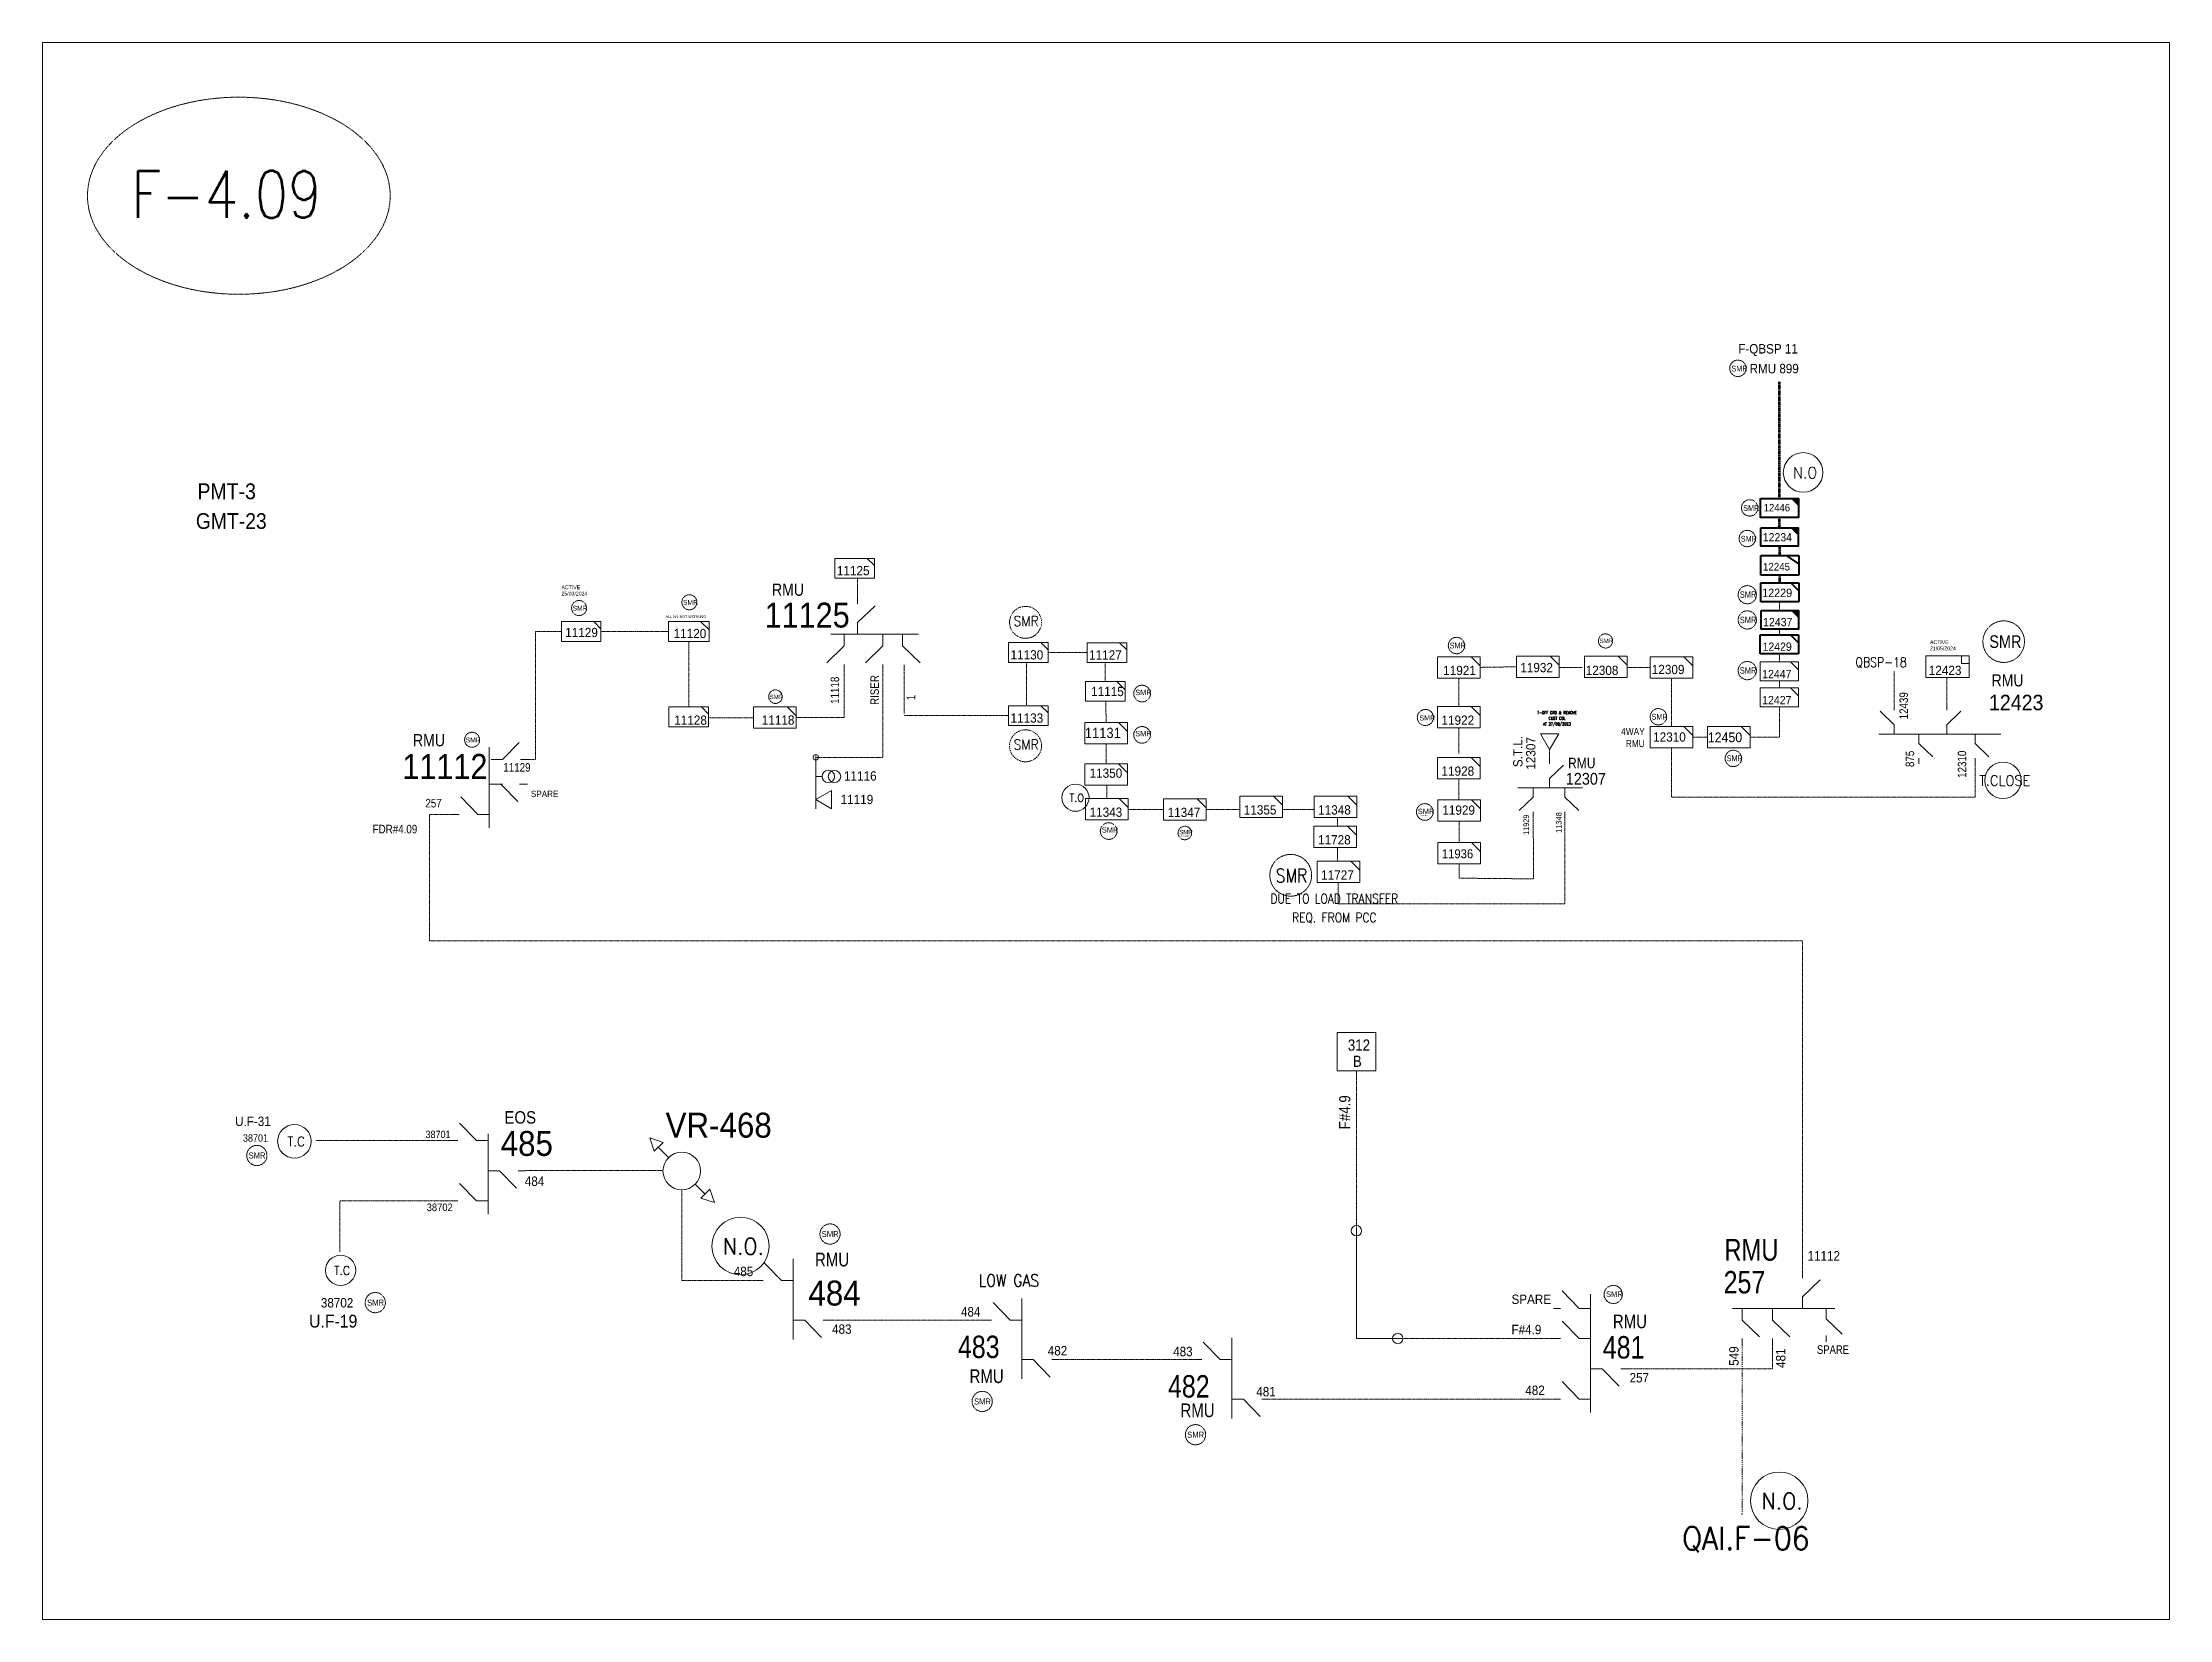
# Model space of a CAD drawing. Header units: metres. Extents: x 65984 to 144644, y -19036 to 23726.
# Drawn here: x 108281 to 110051, y 3181 to 4494 of the extents above; entities that cross this region are included whole.
import ezdxf
from ezdxf.enums import TextEntityAlignment as Align

# ---------------------------------------------------------------- set-up
doc = ezdxf.new("R2010")
doc.units = ezdxf.units.M
doc.header["$MEASUREMENT"] = 0
doc.linetypes.add('DGN Style 3', pattern=[0.013877, 0, -0.013877])
doc.linetypes.add('DGN Style 4', pattern=[1.6, 0.8, -0.4, 0, -0.4])
doc.layers.get('0').update_dxf_attribs({"color": 95, "lineweight": 40})
for name, color, linetype, lineweight in [('ABS NUMBER', 112, 'Continuous', 30), ('d_eos', 111, 'Continuous', 40), ('d_eos no', 121, 'Continuous', 40), ('d_oh branch', 94, 'Continuous', 40), ('d_switch', 95, 'Continuous', 40), ('d_tf', 1, 'Continuous', 40), ('d_tf no', 6, 'Continuous', 40), ('d_tf_200', 1, 'Continuous', 40), ('d_ug cable', 95, 'Continuous', 40), ('d_unit sub', 7, 'Continuous', 40), ('fedr no', 95, 'Continuous', 40), ('GRID STATION  04', 7, 'Continuous', 40), ('Level 37', 7, 'Continuous', 0), ('O H MAIN FEEDER', 4, 'Continuous', 100), ('REGULATOR', 5, 'Continuous', 40), ('SW N O', 114, 'Continuous', 30)]:
    doc.layers.add(name, color=color, linetype=linetype, lineweight=lineweight)
doc.styles.add('NASKHF', font='naskhf.shx', dxfattribs={"height": 8})
doc.styles.add('Style-Arial', font='arial.ttf')
doc.styles.add('Style-ENGINEERING', font='ENGINEERING.shx')
doc.styles.add('Style-msdefault', font='msdefault.shx')
doc.styles.add('Style-simplex', font='simplex.shx')
doc.styles.add('Style-STANDARD', font='STANDARD.shx')

msp = doc.modelspace()

# ---------------------------------------------------------------- texts
at = {"layer": 'ABS NUMBER', "color": 7, "lineweight": 13, "style": 'Style-Arial', "width": 0.9}
msp.add_text('VR-468', height=20.74, dxfattribs=at).set_placement((108799.3, 3603), align=Align.TOP_LEFT)
at = {"layer": 'd_eos no', "color": 7, "linetype": 'Continuous', "lineweight": 13}
for s, height, style, width, p in [('PMT-3', 13.18, 'Style-Arial', 0.88, (108409.6, 4127)), ('11125', 20.74, 'Style-Arial', 0.88, (108881.7, 4027.7)), ('12307', 9.77, 'Style-Arial', 0.88, (109548.8, 3885.9)), ('EOS', 10.37, 'Style-msdefault', 0.9, (108665.1, 3604.3)), ('485', 20.74, 'Style-Arial', 0.9, (108662, 3587.8)), ('RMU', 18.1, 'Style-msdefault', 0.818182, (109680.8, 3497.9)), ('257', 18.66, 'Style-msdefault', 0.833333, (109680.2, 3471.2)), ('SPARE', 7.2, 'Style-msdefault', 0.818182, (109757.9, 3409.4))]:
    msp.add_text(s, height=height, dxfattribs=dict(at, style=style, width=width)).set_placement(p, align=Align.TOP_LEFT)
at = {"layer": 'd_eos no', "color": 2, "linetype": 'Continuous', "lineweight": 13}
for s, height, style, width, p in [('11112', 20.74, 'Style-Arial', 0.88, (108580.1, 3901.7)), ('RMU', 11.4, 'Style-msdefault', 0.818182, (108923.7, 3486.4)), ('484', 20.74, 'Style-Arial', 0.9, (108918.2, 3463.2)), ('RMU', 11.4, 'Style-msdefault', 0.818182, (109588, 3434.9)), ('483', 18.66, 'Style-msdefault', 0.833333, (109042.7, 3417.4)), ('481', 18.66, 'Style-msdefault', 0.833333, (109579.6, 3417)), ('RMU', 11.4, 'Style-msdefault', 0.818182, (109052.4, 3389.3)), ('482', 18.66, 'Style-msdefault', 0.833333, (109217.6, 3384.5)), ('RMU', 11.4, 'Style-msdefault', 0.818182, (109228, 3360.9))]:
    msp.add_text(s, height=height, dxfattribs=dict(at, style=style, width=width)).set_placement(p, align=Align.TOP_LEFT)
at = {"layer": 'd_eos no', "color": 7, "linetype": 'Continuous', "lineweight": 13, "insert": (108408.2, 4102.2), "char_height": 13.088, "attachment_point": 1, "style": 'NASKHF'}
msp.add_mtext('\\fArial|b0|i0|c178178|p39;\\H1x;\\W0.88;GMT-23\\P', dxfattribs=at)
at = {"layer": 'd_switch', "color": 55, "linetype": 'Continuous', "lineweight": 13, "style": 'Style-ENGINEERING', "width": 0.921053}
for s, p in [('F-QBSP 11 ', (109692.4, 4243)), ('U.F-31', (108440.9, 3599.8))]:
    msp.add_text(s, height=7.88, dxfattribs=at).set_placement(p, align=Align.TOP_LEFT)
at = {"layer": 'd_switch', "color": 1, "linetype": 'Continuous', "lineweight": 30, "ltscale": 0.927722, "style": 'Style-ENGINEERING', "width": 0.857143}
for p in [(109686.7, 4225), (109696.5, 4108.9), (109694.5, 4083.3), (109452.1, 3994.4), (109620.2, 3935.1), (109682.7, 3900.5)]:
    msp.add_text('SMR', height=4.84, rotation=0.0026, dxfattribs=at).set_placement(p, align=Align.TOP_LEFT)
at = {"layer": 'd_switch', "color": 2, "linetype": 'Continuous', "lineweight": 13, "style": 'Style-ENGINEERING', "width": 0.921053}
for s, p in [('RMU 899 ', (109701.8, 4226.5)), ('38702', (108512.3, 3448.7)), ('SPARE', (109503.6, 3451.6)), ('F#4.9', (109503.6, 3426.4)), ('257', (109601.9, 3386.3)), ('482', (109515.1, 3375.8))]:
    msp.add_text(s, height=7.88, dxfattribs=at).set_placement(p, align=Align.TOP_LEFT)
at = {"layer": 'd_switch', "color": 1, "linetype": 'Continuous', "lineweight": 30, "ltscale": 1.030802, "style": 'Style-ENGINEERING', "width": 0.857143}
for p in [(109693.7, 4037.1), (109693.7, 4016), (109693.7, 3973.9)]:
    msp.add_text('SMR', height=5.38, rotation=0.0026, dxfattribs=at).set_placement(p, align=Align.TOP_LEFT)
at = {"layer": 'd_switch', "color": 1, "linetype": 'Continuous', "lineweight": 30, "ltscale": 1.724383, "style": 'Style-ENGINEERING', "width": 0.857143}
msp.add_text('SMR', height=10.5, rotation=0.0026, dxfattribs=at).set_placement((109901.4, 4000.5), align=Align.TOP_LEFT)
at = {"layer": 'd_switch', "color": 9, "linetype": 'Continuous', "lineweight": 13, "style": 'Style-ENGINEERING', "width": 0.857143}
for s, p in [('RISER', (108969.8, 3942.5)), ('11118', (108936.7, 3943.4)), ('1', (109000, 3946.5))]:
    msp.add_text(s, height=7.11, rotation=90, dxfattribs=at).set_placement(p, align=Align.TOP_LEFT)
at = {"layer": 'd_switch', "color": 7, "linetype": 'Continuous', "lineweight": 13, "style": 'Style-ENGINEERING'}
for s, height, rotation, width, p in [('12439', 7.11, 90.0075, 0.857143, (109826.6, 3930.5)), ('875', 7.11, 90, 0.857143, (109831.7, 3890.8)), ('12310', 7.11, 90, 0.857143, (109875.1, 3881.8)), ('11112', 7.88, 360, 0.921053, (109750.1, 3487.8)), ('549', 7.88, 90, 0.921053, (109684.8, 3392.3)), ('481', 7.88, 90, 0.921053, (109723.8, 3390.5))]:
    msp.add_text(s, height=height, rotation=rotation, dxfattribs=dict(at, width=width)).set_placement(p, align=Align.TOP_LEFT)
at = {"layer": 'd_switch', "color": 1, "linetype": 'Continuous', "lineweight": 30, "ltscale": 0.536025, "style": 'Style-ENGINEERING', "width": 0.857143}
msp.add_text('SMR', height=4.32, rotation=0.0026, dxfattribs=at).set_placement((109426.9, 3933.9), align=Align.TOP_LEFT)
at = {"layer": 'd_switch', "color": 98, "linetype": 'Continuous', "lineweight": 13, "width": 0.857143}
for s, style, p in [('11129', 'Style-ENGINEERING', (108664.2, 3894.1)), ('257', 'Style-ENGINEERING', (108599.3, 3864.3)), ('FDR#4.09', 'Style-msdefault', (108555.4, 3842.7))]:
    msp.add_text(s, height=7.11, dxfattribs=dict(at, style=style)).set_placement(p, align=Align.TOP_LEFT)
at = {"layer": 'd_switch', "color": 194, "linetype": 'Continuous', "lineweight": 13, "style": 'Style-ENGINEERING', "width": 0.857143}
for s, height, p in [('11929', 4.66, (109513.5, 3834.3)), ('11348', 4.54, (109540.7, 3835.9))]:
    msp.add_text(s, height=height, rotation=90, dxfattribs=at).set_placement(p, align=Align.TOP_LEFT)
at = {"layer": 'd_switch', "color": 2, "linetype": 'Continuous', "lineweight": 13, "ltscale": 0.849434, "style": 'Style-ENGINEERING', "width": 0.921053}
msp.add_text('38701', height=6.1, dxfattribs=at).set_placement((108447.4, 3585), align=Align.TOP_LEFT)
at = {"layer": 'd_switch', "color": 7, "linetype": 'Continuous', "lineweight": 13, "ltscale": 0.849434, "style": 'Style-ENGINEERING', "width": 0.921053}
msp.add_text('38701', height=6.1, dxfattribs=at).set_placement((108599.4, 3588), align=Align.TOP_LEFT)
at = {"layer": 'd_switch', "color": 7, "linetype": 'Continuous', "lineweight": 13, "style": 'Style-ENGINEERING', "width": 0.921053}
for s, p in [('484', (108682.1, 3549.9)), ('485', (108856.1, 3474.8)), ('484', (109045.2, 3441.2)), ('483', (108937.9, 3426.8)), ('482', (109117.5, 3408.8)), ('483', (109221.9, 3408.1)), ('481', (109291.1, 3374.7))]:
    msp.add_text(s, height=7.88, dxfattribs=at).set_placement(p, align=Align.TOP_LEFT)
at = {"layer": 'd_switch', "color": 7, "linetype": 'Continuous', "lineweight": 13, "ltscale": 0.869671, "style": 'Style-ENGINEERING', "width": 0.921053}
msp.add_text('38702', height=6.34, dxfattribs=at).set_placement((108600.4, 3527.4), align=Align.TOP_LEFT)
at = {"layer": 'd_switch', "color": 55, "linetype": 'Continuous', "lineweight": 13, "ltscale": 1.235811, "style": 'Style-ENGINEERING', "width": 0.921053}
msp.add_text('U.F-19', height=10.67, dxfattribs=at).set_placement((108502.5, 3434.8), align=Align.TOP_LEFT)
at = {"layer": 'd_tf no', "color": 2, "linetype": 'Continuous', "lineweight": 40, "style": 'Style-msdefault', "width": 0.947368}
for s, height, p in [('12446', 6.22, (109713.6, 4109.9)), ('12234', 6.91, (109712.8, 4085.6)), ('12229', 7.08, (109712.3, 4039.4)), ('12437', 6.91, (109713.1, 4015))]:
    msp.add_text(s, height=height, dxfattribs=at).set_placement(p, align=Align.TOP_LEFT)
at = {"layer": 'd_tf no', "color": 98, "linetype": 'Continuous', "lineweight": 13, "style": 'Style-msdefault', "width": 0.947368}
for s, p in [('11125', (108969.1, 4058.2)), ('11127', (109179.1, 3988))]:
    msp.add_text(s, height=7.72, dxfattribs=at).set_placement(p, align=Align.TOP_RIGHT)
at = {"layer": 'd_tf no', "color": 98, "linetype": 'Continuous', "lineweight": 40, "style": 'Style-msdefault', "width": 0.947368}
for s, height, p in [('12245', 6.37, (109713, 4060.8)), ('12429', 6.91, (109712.6, 3994.5))]:
    msp.add_text(s, height=height, dxfattribs=at).set_placement(p, align=Align.TOP_LEFT)
at = {"layer": 'd_tf no', "color": 1, "linetype": 'Continuous', "lineweight": 40, "style": 'Style-msdefault', "width": 0.945946}
for height, p in [(4.05, (108721.9, 4025.1)), (4.05, (108813.8, 4029.9)), (3.66, (109577, 3997.7)), (3.65, (108886, 3951)), (4.5, (109190.3, 3955.2)), (4.05, (108632.9, 3915.4)), (4.5, (109190.3, 3920.9)), (4.5, (109425.6, 3856.1)), (4.5, (109162.5, 3840.7)), (3.65, (109227, 3838.5)), (5.02, (108452.1, 3569.9)), (5.02, (108929.3, 3504.5)), (4.52, (109582.4, 3454.2)), (5.02, (108550.8, 3447.4)), (5.02, (109056.1, 3365.1)), (5.02, (109233.6, 3337.4))]:
    msp.add_text('SMR', height=height, dxfattribs=at).set_placement(p, align=Align.TOP_LEFT)
at = {"layer": 'd_tf no', "color": 121, "linetype": 'Continuous', "lineweight": 13, "style": 'Style-msdefault', "width": 0.947368}
for s, height, p in [('11129', 7.72, (108715.7, 4006.7)), ('12423', 12.88, (109901.1, 3951))]:
    msp.add_text(s, height=height, dxfattribs=at).set_placement(p, align=Align.TOP_LEFT)
at = {"layer": 'd_tf no', "color": 2, "linetype": 'Continuous', "lineweight": 13, "style": 'Style-msdefault', "width": 0.947368}
for s, height, p in [('11120', 7.72, (108806, 4005.9)), ('11921', 7.72, (109446.7, 3975.1)), ('12308', 7.72, (109565.4, 3975.2)), ('12447', 6.91, (109712.3, 3971.7)), ('12423', 7.72, (109851, 3975.2)), ('11115', 7.72, (109153.6, 3957.6)), ('11118', 7.72, (108879.4, 3933.8)), ('11922', 7.72, (109445.3, 3933.7)), ('12310', 7.72, (109621.5, 3919.7)), ('12450', 8.13, (109667, 3919.6)), ('SPARE', 5.32, (108687.2, 3871.1)), ('11343', 7.72, (109152.3, 3857.1)), ('11929', 7.72, (109446, 3858.8)), ('11727', 7.72, (109345.1, 3804.8))]:
    msp.add_text(s, height=height, dxfattribs=at).set_placement(p, align=Align.TOP_LEFT)
at = {"layer": 'd_tf no', "color": 1, "linetype": 'Continuous', "lineweight": 13, "ltscale": 1.314141, "style": 'Style-simplex', "width": 0.909091}
for p in [(109099.5, 4012.4), (109099.5, 3909.5)]:
    msp.add_text('SMR', height=8.31, dxfattribs=at).set_placement(p, align=Align.MIDDLE_CENTER)
at = {"layer": 'd_tf no', "color": 2, "linetype": 'Continuous', "lineweight": 13, "style": 'Style-msdefault', "width": 0.947368}
for s, height, p in [('11130', 7.72, (109113.7, 3988.1)), ('11133', 7.72, (109113.7, 3935.5)), ('11131', 8.49, (109178.3, 3923.5))]:
    msp.add_text(s, height=height, dxfattribs=at).set_placement(p, align=Align.TOP_RIGHT)
at = {"layer": 'd_tf no', "color": 98, "linetype": 'Continuous', "lineweight": 13, "style": 'Style-msdefault', "width": 0.947368}
for s, height, p in [('11932', 7.72, (109510.9, 3977.5)), ('12309', 7.72, (109620.4, 3975.9)), ('12427', 6.91, (109712.3, 3950)), ('11128', 7.72, (108806.5, 3933.7)), ('11116', 7.72, (108947.8, 3887.3)), ('11350', 7.72, (109152.3, 3889.6)), ('11928', 7.72, (109445.3, 3891.3)), ('11119', 7.72, (108945, 3867.7)), ('11355', 7.72, (109280.7, 3859)), ('11348', 7.72, (109342.6, 3859)), ('11728', 7.72, (109342.5, 3834.1)), ('11936', 7.41, (109445.6, 3822.3))]:
    msp.add_text(s, height=height, dxfattribs=at).set_placement(p, align=Align.TOP_LEFT)
for s, p in [('S.T.L.', (109505, 3890.7)), ('12307', (109515.8, 3888.6))]:
    msp.add_text(s, height=7.72, rotation=90, dxfattribs=at).set_placement(p, align=Align.TOP_LEFT)
at = {"layer": 'd_tf no', "color": 121, "linetype": 'Continuous', "lineweight": 40, "attachment_point": 1, "style": 'NASKHF'}
for s, insert, char_height in [('\\Fmsdefault;\\H1x;\\W0.945946;ACTIVE\\P25/03/2024', (108712.6, 4042), 3.134), ('\\Fmsdefault;\\H1x;\\W0.945946;ACTIVE\\P21/05/2024', (109852, 3996.4), 3.134), ('\\Fmsdefault;\\H1x;\\W0.945946;17.09.2023', (109428.3, 3850.8), 0.833), ('\\Fmsdefault;\\H1x;\\W0.945946;18.09.2023', (109227.7, 3834), 1.07)]:
    msp.add_mtext(s, dxfattribs=dict(at, insert=insert, char_height=char_height))
at = {"layer": 'd_tf no', "color": 2, "linetype": 'Continuous', "lineweight": 40, "insert": (108799.3, 4017.2), "char_height": 2.188, "attachment_point": 1, "style": 'NASKHF'}
msp.add_mtext('\\Fmsdefault;\\H1x;\\W0.945946;ALL N/L NOT WORKING', dxfattribs=at)
at = {"layer": 'd_tf no', "color": 1, "linetype": 'Continuous', "lineweight": 40, "ltscale": 0.9, "insert": (109320.4, 3800.5), "char_height": 11.363, "attachment_point": 5, "line_spacing_factor": 1.2, "style": 'Style-STANDARD'}
msp.add_mtext('\\H1x;\\W0.909091;SMR\\P', dxfattribs=at)
at = {"layer": 'd_tf no', "color": 2, "linetype": 'Continuous', "lineweight": 40, "ltscale": 1.002218, "insert": (109356.1, 3773), "char_height": 7.855, "attachment_point": 5, "line_spacing_factor": 1.2, "style": 'Style-STANDARD'}
msp.add_mtext('\\H1x;\\W0.909091;DUE TO LOAD TRANSFER\\PREQ. FROM PCC', dxfattribs=at)
at = {"layer": 'd_tf no', "color": 1, "linetype": 'Continuous', "lineweight": 40, "ltscale": 0.81, "insert": (109085.2, 3463.3), "char_height": 10.227, "attachment_point": 5, "line_spacing_factor": 1.2, "style": 'Style-STANDARD'}
msp.add_mtext('\\H1x;\\W0.909091;LOW GAS ', dxfattribs=at)
at = {"layer": 'd_ug cable', "color": 2, "linetype": 'Continuous', "lineweight": 0, "style": 'Style-msdefault', "width": 0.947368}
msp.add_text('11347', height=7.72, dxfattribs=at).set_placement((109217.3, 3856.9), align=Align.TOP_LEFT)
at = {"layer": 'fedr no', "color": 6, "linetype": 'Continuous', "lineweight": 13, "style": 'Style-STANDARD', "width": 0.909091}
msp.add_text('F-4.09', height=39.14, dxfattribs=at).set_placement((108433.6, 4367.6), align=Align.MIDDLE_CENTER)
at = {"layer": 'fedr no', "color": 55, "linetype": 'Continuous', "lineweight": 13, "style": 'Style-STANDARD', "width": 0.909091}
msp.add_text('QBSP-18', height=8.02, dxfattribs=at).set_placement((109811.3, 3978.1), align=Align.MIDDLE_CENTER)
at = {"layer": 'fedr no', "color": 55, "linetype": 'Continuous', "lineweight": 13, "insert": (109541.5, 3931), "char_height": 2.343, "attachment_point": 5, "line_spacing_factor": 1.2, "style": 'Style-STANDARD'}
msp.add_mtext('\\H1x;\\W0.909091;T-OFF GRD & REMOVE \\PCUST CBL \\PAT 27/09/2023', dxfattribs=at)
at = {"layer": 'fedr no', "color": 55, "linetype": 'Continuous', "lineweight": 13, "insert": (109698.8, 3247.7), "char_height": 19.12, "attachment_point": 5, "style": 'Style-STANDARD'}
msp.add_mtext('QAI.F-06', dxfattribs=at)
at = {"layer": 'GRID STATION  04', "color": 98, "linetype": 'Continuous', "lineweight": 13, "style": 'Style-msdefault', "width": 0.888889}
for s, p in [('312', (109367.3, 3664)), ('B', (109371.5, 3650.5))]:
    msp.add_text(s, height=9.33, dxfattribs=at).set_placement(p, align=Align.TOP_LEFT)
msp.add_text('F#4.9', height=9.33, rotation=90, dxfattribs=at).set_placement((109360.1, 3589.2), align=Align.TOP_LEFT)
at = {"layer": 'Level 37', "color": 7, "linetype": 'Continuous', "lineweight": 13, "style": 'Style-msdefault', "width": 0.86}
for height, p in [(10.16, (108887.9, 4043.6)), (8.71, (109550.7, 3898.5))]:
    msp.add_text('RMU', height=height, dxfattribs=at).set_placement(p, align=Align.TOP_LEFT)
at = {"layer": 'Level 37', "color": 121, "linetype": 'Continuous', "lineweight": 13, "style": 'Style-msdefault', "width": 0.86}
msp.add_text('RMU', height=10.16, dxfattribs=at).set_placement((109903.3, 3968.1), align=Align.TOP_LEFT)
at = {"layer": 'Level 37', "color": 2, "linetype": 'Continuous', "lineweight": 13, "style": 'Style-msdefault', "width": 0.86}
msp.add_text('RMU', height=10.16, dxfattribs=at).set_placement((108589, 3918.2), align=Align.TOP_LEFT)
at = {"layer": 'Level 37', "color": 7, "linetype": 'Continuous', "lineweight": 13, "ltscale": 0.748006, "insert": (109614.5, 3923.4), "char_height": 6, "attachment_point": 3, "style": 'NASKHF'}
msp.add_mtext('\\Fmsdefault;\\H1x;\\W0.86;4WAY\\PRMU', dxfattribs=at)

# ---------------------------------------------------------------- blocks, each defined once
blk = doc.blocks.new('*U1098')
at = {"layer": 'd_eos', "color": 2, "linetype": 'Continuous', "lineweight": 13, "ltscale": 1.323664}
for p, q in [((-4.65, 7.44), (-11.44, 14.45)), ((0, -16.16), (0, 16.17)), ((-12.09, 7.44), (-14.92, 7.44)), ((0, 7.44), (-4.65, 7.44)), ((0, -8.41), (4.65, -8.41)), ((4.65, -8.41), (11.45, -15.42)), ((12.09, -8.41), (14.92, -8.41))]:
    blk.add_line(p, q, dxfattribs=at)
blk = doc.blocks.new('*U1099')
at = {"layer": 'd_eos', "color": 7, "linetype": 'Continuous', "lineweight": 13, "ltscale": 1.323664}
for p, q in [((-4.65, 11.34), (-11.45, 18.34)), ((-12.09, 11.34), (-14.92, 11.34)), ((0, 11.34), (-4.65, 11.34)), ((0, 14.01), (0, -18.32)), ((-4.65, -12.95), (-11.45, -5.94)), ((0, -0.8), (4.65, -0.8)), ((4.65, -0.8), (11.45, -7.81)), ((12.09, -0.8), (14.92, -0.8)), ((-12.1, -12.95), (-14.92, -12.95)), ((0, -12.95), (-4.65, -12.95))]:
    blk.add_line(p, q, dxfattribs=at)
blk = doc.blocks.new('*U1014')
at = {"layer": 'd_unit sub', "color": 2, "linetype": 'Continuous', "lineweight": 13}
for p, q in [((-9.2, 4.61), (9.19, 4.61)), ((-9.2, -4.58), (-9.2, 4.61)), ((9.19, 0.73), (5.31, 4.61)), ((5.97, 4.61), (9.19, 4.61)), ((9.19, 4.61), (9.19, 1.4)), ((9.19, 4.61), (9.19, -4.58)), ((9.19, -4.58), (-9.2, -4.58))]:
    blk.add_line(p, q, dxfattribs=at)
blk = doc.blocks.new('TFU_105')
at = {"layer": 'd_tf_200', "color": 98, "linetype": 'Continuous', "lineweight": 13}
blk.add_line((0, 10), (0, 0), dxfattribs=at)
for centre in [(0, 30), (0, 20)]:
    blk.add_circle(centre, 10, dxfattribs=at)
blk = doc.blocks.new('TF3')
at = {"color": 0, "linetype": 'ByBlock', "lineweight": -2}
for p, q in [((11.3, 9), (18.3, 9)), ((18.3, 9), (18.3, 2))]:
    blk.add_line(p, q, dxfattribs=at)
at = {"color": 0, "linetype": 'ByBlock', "lineweight": -2, "flags": 128}
blk.add_lwpolyline([(18.3, 2), (11.3, 2), (11.3, 9)], dxfattribs=at)
at = {"color": 0, "linetype": 'ByBlock', "lineweight": -2}
blk.add_3dface([(-21.7, 9), (18.3, 9), (18.3, -11), (-21.7, -11)], dxfattribs=at)
blk = doc.blocks.new('*U2615')
at = {"layer": 'REGULATOR', "color": 98, "linetype": 'Continuous', "lineweight": 13}
for p, q in [((24, 25.1), (13.4, 14.5)), ((-14.9, -13.7), (-25.5, -24.4))]:
    blk.add_line(p, q, dxfattribs=at)
at = {"layer": 'REGULATOR', "color": 98, "linetype": 'Continuous', "lineweight": 13, "flags": 128}
for points in [[(29.5, 20), (34.4, 34.3), (20.1, 29.6)], [(-29.6, -20), (-34.4, -34.3), (-20.1, -29.5)]]:
    blk.add_lwpolyline(points, close=True, dxfattribs=at)
at = {"layer": 'REGULATOR', "color": 98, "linetype": 'Continuous', "lineweight": 13}
blk.add_circle((-0.8, 0.4), 20, dxfattribs=at)
blk = doc.blocks.new('TF_8')
at = {"color": 0, "linetype": 'ByBlock', "lineweight": -2}
blk.add_line((6.3, 4.95), (9.9, 1.35), dxfattribs=at)
blk.add_3dface([(-10.1, 4.95), (9.9, 4.95), (9.9, -5.05), (-10.1, -5.05)], dxfattribs=at)
blk = doc.blocks.new('*U2616')
at = {"layer": 'd_unit sub', "color": 98, "linetype": 'Continuous', "lineweight": 13, "flags": 128}
blk.add_lwpolyline([(8.54, 1.2), (8.54, 4.27), (5.47, 4.27)], close=True, dxfattribs=at)
at = {"layer": 'd_unit sub', "color": 98, "linetype": 'Continuous', "lineweight": 13, "xscale": 0.8535245333131426, "yscale": 0.8535245333131426, "zscale": 0.4267622666565713, "rotation": 359.9999999999999}
blk.add_blockref('TF_8', (0.09, 0.04), dxfattribs=at)
blk = doc.blocks.new('*U2617')
at = {"layer": 'd_unit sub', "color": 2, "linetype": 'Continuous', "lineweight": 13, "flags": 128}
blk.add_lwpolyline([(8.54, 1.2), (8.54, 4.27), (5.47, 4.27)], close=True, dxfattribs=at)
at = {"layer": 'd_unit sub', "color": 2, "linetype": 'Continuous', "lineweight": 13, "xscale": 0.8535245333131426, "yscale": 0.8535245333131426, "zscale": 0.4267622666565713, "rotation": 359.9999999999999}
blk.add_blockref('TF_8', (0.09, 0.04), dxfattribs=at)
blk = doc.blocks.new('TRA1_857')
at = {"layer": 'd_tf', "color": 98, "linetype": 'Continuous', "lineweight": 13, "ltscale": 0.000771684, "flags": 128}
blk.add_lwpolyline([(10, -17), (0, 0), (-10, -17)], close=True, dxfattribs=at)
blk = doc.blocks.new('TRA1_856')
at = {"layer": 'd_tf', "color": 98, "linetype": 'Continuous', "lineweight": 13, "ltscale": 0.000771684, "xscale": 1.000046566207833, "yscale": 1.000046566207833, "zscale": 1.000046566207833, "rotation": 180}
blk.add_blockref('TRA1_857', (0, 0), dxfattribs=at)
blk = doc.blocks.new('*U2620')
at = {"layer": 'd_unit sub', "color": 98, "linetype": 'Continuous', "lineweight": 13}
for p, q in [((-9.2, 4.59), (9.19, 4.59)), ((-9.2, -4.6), (-9.2, 4.59)), ((9.19, 0.71), (5.31, 4.59)), ((5.97, 4.59), (9.19, 4.59)), ((9.19, 4.59), (9.19, 1.38)), ((9.19, 4.59), (9.19, -4.6)), ((9.19, -4.6), (-9.2, -4.6))]:
    blk.add_line(p, q, dxfattribs=at)
at = {"layer": 'd_unit sub', "color": 98, "linetype": 'Continuous', "lineweight": 13, "flags": 128}
blk.add_lwpolyline([(9.19, 0.71), (9.19, 4.59), (5.31, 4.59)], close=True, dxfattribs=at)
blk = doc.blocks.new('*U2445')
at = {"layer": 'd_unit sub', "color": 2, "linetype": 'Continuous', "lineweight": 13}
for p, q in [((-9.2, 4.59), (9.19, 4.59)), ((-9.2, -4.6), (-9.2, 4.59)), ((9.19, 0.71), (5.31, 4.59)), ((5.97, 4.59), (9.19, 4.59)), ((9.19, 4.59), (9.19, 1.38)), ((9.19, 4.59), (9.19, -4.6)), ((9.19, -4.6), (-9.2, -4.6))]:
    blk.add_line(p, q, dxfattribs=at)
at = {"layer": 'd_unit sub', "color": 2, "linetype": 'Continuous', "lineweight": 13, "flags": 128}
blk.add_lwpolyline([(9.19, 0.71), (9.19, 4.59), (5.31, 4.59)], close=True, dxfattribs=at)
blk = doc.blocks.new('*U2376')
at = {"layer": 'd_ug cable', "color": 2, "linetype": 'Continuous', "lineweight": 0}
for p, q in [((-9.2, 4.59), (9.19, 4.59)), ((-9.2, -4.6), (-9.2, 4.59)), ((9.19, 0.71), (5.31, 4.59)), ((5.97, 4.59), (9.19, 4.59)), ((9.19, 4.59), (9.19, 1.38)), ((9.19, 4.59), (9.19, -4.6)), ((9.19, -4.6), (-9.2, -4.6))]:
    blk.add_line(p, q, dxfattribs=at)
at = {"layer": 'd_ug cable', "color": 2, "linetype": 'Continuous', "lineweight": 0, "flags": 128}
blk.add_lwpolyline([(9.19, 0.71), (9.19, 4.59), (5.31, 4.59)], close=True, dxfattribs=at)
blk = doc.blocks.new('*U2621')
at = {"layer": 'd_unit sub', "color": 234, "linetype": 'Continuous', "lineweight": 13}
for p, q in [((-9.2, 4.59), (9.19, 4.59)), ((-9.2, -4.6), (-9.2, 4.59)), ((9.19, 0.71), (5.31, 4.59)), ((5.97, 4.59), (9.19, 4.59)), ((9.19, 4.59), (9.19, 1.38)), ((9.19, 4.59), (9.19, -4.6)), ((9.19, -4.6), (-9.2, -4.6))]:
    blk.add_line(p, q, dxfattribs=at)
at = {"layer": 'd_unit sub', "color": 234, "linetype": 'Continuous', "lineweight": 13, "flags": 128}
blk.add_lwpolyline([(9.19, 0.71), (9.19, 4.59), (5.31, 4.59)], close=True, dxfattribs=at)
blk = doc.blocks.new('*U2622')
at = {"layer": 'd_unit sub', "color": 98, "linetype": 'Continuous', "lineweight": 13}
for p, q in [((-9.2, 4.59), (9.19, 4.59)), ((-9.2, -4.6), (-9.2, 4.59)), ((9.19, 0.71), (5.31, 4.59)), ((5.97, 4.59), (9.19, 4.59)), ((9.19, 4.59), (9.19, 1.38)), ((9.19, 4.59), (9.19, -4.6)), ((9.19, -4.6), (-9.2, -4.6))]:
    blk.add_line(p, q, dxfattribs=at)
at = {"layer": 'd_unit sub', "color": 98, "linetype": 'Continuous', "lineweight": 13, "flags": 128}
blk.add_lwpolyline([(9.19, 0.71), (9.19, 4.59), (5.31, 4.59)], close=True, dxfattribs=at)
blk = doc.blocks.new('*U2530')
at = {"layer": 'd_unit sub', "color": 2, "linetype": 'Continuous', "lineweight": 13}
for p, q in [((-9.2, 4.59), (9.19, 4.59)), ((-9.2, -4.6), (-9.2, 4.59)), ((9.19, 0.71), (5.31, 4.59)), ((5.97, 4.59), (9.19, 4.59)), ((9.19, 4.59), (9.19, 1.38)), ((9.19, 4.59), (9.19, -4.6)), ((9.19, -4.6), (-9.2, -4.6))]:
    blk.add_line(p, q, dxfattribs=at)
at = {"layer": 'd_unit sub', "color": 2, "linetype": 'Continuous', "lineweight": 13, "flags": 128}
blk.add_lwpolyline([(9.19, 0.71), (9.19, 4.59), (5.31, 4.59)], close=True, dxfattribs=at)
blk = doc.blocks.new('*U893')
at = {"layer": 'SW N O', "color": 3, "lineweight": 13}
blk.add_circle((0, 0), 16.8, dxfattribs=at)
at = {"layer": 'SW N O', "color": 3, "lineweight": 13, "style": 'Style-STANDARD'}
blk.add_text('N.O.', height=9.6, dxfattribs=at).set_placement((1.7, -0.2), align=Align.MIDDLE_CENTER)
blk = doc.blocks.new('*U3802')
at = {"layer": 'SW N O', "color": 1, "lineweight": 13}
blk.add_circle((0, 0), 16.8, dxfattribs=at)
at = {"layer": 'SW N O', "color": 1, "lineweight": 13, "style": 'Style-STANDARD'}
blk.add_text('T.C', height=9.6, dxfattribs=at).set_placement((1.7, -0.2), align=Align.MIDDLE_CENTER)
blk = doc.blocks.new('*U3899')
at = {"layer": 'd_unit sub', "color": 2, "linetype": 'Continuous', "lineweight": 13}
for p, q in [((-9.2, 4.59), (9.19, 4.59)), ((-9.2, -4.6), (-9.2, 4.59)), ((9.19, 0.71), (5.31, 4.59)), ((5.97, 4.59), (9.19, 4.59)), ((9.19, 4.59), (9.19, 1.38)), ((9.19, 4.59), (9.19, -4.6)), ((9.19, -4.6), (-9.2, -4.6))]:
    blk.add_line(p, q, dxfattribs=at)
at = {"layer": 'd_unit sub', "color": 2, "linetype": 'Continuous', "lineweight": 13, "flags": 128}
blk.add_lwpolyline([(9.19, 0.71), (9.19, 4.59), (5.31, 4.59)], close=True, dxfattribs=at)
blk = doc.blocks.new('exist.us-1000kva')
at = {"color": 0, "linetype": 'ByBlock', "lineweight": -2, "flags": 128}
blk.add_lwpolyline([(40, 12.9), (32.8, 20), (40, 20)], close=True, dxfattribs=at)
at = {"color": 0, "linetype": 'ByBlock', "lineweight": -2, "extrusion": (0, 0, -1)}
blk.add_solid([(-40, 12.9), (-32.8, 20), (-40, 20)], dxfattribs=at)
at = {"color": 0, "linetype": 'ByBlock', "lineweight": -2, "xscale": 2, "yscale": 2}
blk.add_blockref('TF_8', (20.2, 10.1), dxfattribs=at)
blk = doc.blocks.new('*U696')
at = {"layer": 'd_unit sub', "color": 98, "linetype": 'Continuous', "lineweight": 40}
for p, q in [((-9.2, 4.6), (9.2, 4.6)), ((-9.2, -4.6), (-9.2, 4.6)), ((9.2, 0.7), (5.3, 4.6)), ((6, 4.6), (9.2, 4.6)), ((9.2, 4.6), (9.2, 1.4)), ((9.2, 4.6), (9.2, -4.6)), ((9.2, -4.6), (-9.2, -4.6))]:
    blk.add_line(p, q, dxfattribs=at)
blk = doc.blocks.new('*U3937')
at = {"layer": 'd_unit sub', "color": 98, "linetype": 'Continuous', "lineweight": 40}
for p, q in [((-9.2, 4.61), (2.68, 4.61)), ((-9.2, -4.58), (-9.2, 4.61)), ((2.68, 0.73), (-1.21, 4.61)), ((-0.54, 4.61), (2.68, 4.61)), ((2.68, 4.61), (2.68, 1.4)), ((2.68, 4.61), (2.68, -4.58)), ((2.68, -4.58), (-9.2, -4.58))]:
    blk.add_line(p, q, dxfattribs=at)
blk = doc.blocks.new('*U683')
at = {"layer": 'd_unit sub', "color": 2, "linetype": 'Continuous', "lineweight": 40}
for p, q in [((-9.2, 4.6), (9.2, 4.6)), ((-9.2, -4.6), (-9.2, 4.6)), ((9.2, 0.7), (5.3, 4.6)), ((6, 4.6), (9.2, 4.6)), ((9.2, 4.6), (9.2, 1.4)), ((9.2, 4.6), (9.2, -4.6)), ((9.2, -4.6), (-9.2, -4.6))]:
    blk.add_line(p, q, dxfattribs=at)
blk = doc.blocks.new('*U3938')
at = {"layer": 'd_tf no', "color": 98, "linetype": 'Continuous', "lineweight": 13}
for p, q in [((-9.2, 4.6), (9.2, 4.6)), ((-9.2, -4.6), (-9.2, 4.6)), ((9.2, 0.7), (5.3, 4.6)), ((6, 4.6), (9.2, 4.6)), ((9.2, 4.6), (9.2, 1.4)), ((9.2, 4.6), (9.2, -4.6)), ((9.2, -4.6), (-9.2, -4.6))]:
    blk.add_line(p, q, dxfattribs=at)
blk = doc.blocks.new('*U3939')
at = {"layer": 'd_tf no', "color": 2, "linetype": 'Continuous', "lineweight": 13}
for p, q in [((-9.2, 4.6), (9.2, 4.6)), ((-9.2, -4.6), (-9.2, 4.6)), ((9.2, 0.7), (5.3, 4.6)), ((6, 4.6), (9.2, 4.6)), ((9.2, 4.6), (9.2, 1.4)), ((9.2, 4.6), (9.2, -4.6)), ((9.2, -4.6), (-9.2, -4.6))]:
    blk.add_line(p, q, dxfattribs=at)
blk = doc.blocks.new('*U4334')
at = {"layer": 'SW N O', "color": 3, "lineweight": 13}
blk.add_circle((0, 0), 16.8, dxfattribs=at)
at = {"layer": 'SW N O', "color": 3, "lineweight": 13, "style": 'Style-STANDARD'}
blk.add_text('T.O', height=9.6, dxfattribs=at).set_placement((1.7, -0.2), align=Align.MIDDLE_CENTER)
blk = doc.blocks.new('*U1431')
at = {"layer": 'SW N O', "color": 1, "lineweight": 13}
blk.add_circle((0, 0), 16.8, dxfattribs=at)
at = {"layer": 'SW N O', "color": 1, "lineweight": 13, "style": 'Style-STANDARD'}
blk.add_text('T.CLOSE', height=9.6, dxfattribs=at).set_placement((1.7, -0.2), align=Align.MIDDLE_CENTER)
blk = doc.blocks.new('*U1266')
at = {"layer": 'SW N O', "color": 3, "lineweight": 13}
blk.add_circle((0, 0), 16.8, dxfattribs=at)
at = {"layer": 'SW N O', "color": 3, "lineweight": 13, "style": 'Style-STANDARD'}
blk.add_text('N.O', height=9.6, dxfattribs=at).set_placement((1.7, -0.2), align=Align.MIDDLE_CENTER)

# ---------------------------------------------------------------- linework, layer by layer
at = {"layer": 'd_eos', "color": 7, "linetype": 'Continuous', "lineweight": 13, "ltscale": 1.323664}
for p, q in [((108959.2, 4026.5), (108959.2, 4032.3)), ((108959.2, 4011.1), (108973.7, 4025.1)), ((108959.2, 4001.4), (108959.2, 4011.1)), ((108948, 3991.8), (108933.5, 3977.7)), ((109010, 4001.4), (108936.8, 4001.4)), ((108948, 4001.4), (108948, 3991.8)), ((108980.2, 3991.8), (108965.7, 3977.7)), ((108980.2, 4001.4), (108980.2, 3991.8)), ((108996.6, 3991.8), (109011.2, 3977.7)), ((108948, 3976.3), (108948, 3970.5)), ((108980.2, 3976.3), (108980.2, 3970.5)), ((109746, 3465.2), (109746, 3471)), ((109746, 3449.7), (109760.6, 3463.8)), ((109772.8, 3440.1), (109687.6, 3440.1)), ((109695.7, 3440.1), (109695.7, 3430.4)), ((109720.9, 3440.1), (109720.9, 3430.4)), ((109746, 3440.1), (109746, 3449.7)), ((109695.7, 3430.4), (109710.2, 3416.3)), ((109720.9, 3430.4), (109735.4, 3416.3)), ((109695.7, 3415), (109695.7, 3409.1)), ((109720.9, 3415), (109720.9, 3409.1))]:
    msp.add_line(p, q, dxfattribs=at)
at = {"layer": 'd_eos', "color": 7, "linetype": 'Continuous', "lineweight": 13, "ltscale": 1.191298}
for p, q in [((108996.6, 4001.4), (108996.6, 3991.8)), ((108997.8, 3975.9), (108997.8, 3970.6)), ((109765.7, 3440.1), (109765.7, 3431.4)), ((109765.7, 3431.4), (109778.8, 3418.7)), ((109765.7, 3417.5), (109765.7, 3412.2))]:
    msp.add_line(p, q, dxfattribs=at)
at = {"layer": 'd_eos', "color": 2, "linetype": 'Continuous', "lineweight": 13, "ltscale": 1.139775}
for p, q in [((109822.1, 3926), (109810.5, 3937.3)), ((109822.1, 3938.3), (109822.1, 3943)), ((109865.9, 3938.3), (109865.9, 3943)), ((109865.9, 3926), (109877.6, 3937.3)), ((109809.3, 3918.2), (109911, 3918.2)), ((109822.1, 3918.2), (109822.1, 3926)), ((109842.7, 3918.2), (109842.7, 3910.5)), ((109865.9, 3918.2), (109865.9, 3926)), ((109889.5, 3918.2), (109889.5, 3910.5)), ((109842.7, 3910.5), (109854.3, 3899.2)), ((109842.7, 3898.1), (109842.7, 3893.4)), ((109889.5, 3910.5), (109901.1, 3899.2)), ((109889.5, 3898.1), (109889.5, 3893.4))]:
    msp.add_line(p, q, dxfattribs=at)
at = {"layer": 'd_eos', "color": 2, "linetype": 'Continuous', "lineweight": 13, "ltscale": 1.323664}
for p, q in [((108652.5, 3907.3), (108652.5, 3840.3)), ((108642.9, 3851.4), (108628.8, 3865.9)), ((108652.5, 3876.6), (108662.2, 3876.6)), ((108662.2, 3876.6), (108676.2, 3862.1)), ((108677.6, 3876.6), (108683.4, 3876.6)), ((108627.4, 3851.4), (108621.6, 3851.4)), ((108652.5, 3851.4), (108642.9, 3851.4)), ((109559.9, 3440.1), (109545.8, 3454.7)), ((109544.4, 3440.1), (109538.6, 3440.1)), ((109569.5, 3440.1), (109559.9, 3440.1)), ((109569.5, 3452), (109569.5, 3353.5)), ((109559.9, 3415), (109545.8, 3429.5)), ((109544.4, 3415), (109538.6, 3415)), ((109569.5, 3415), (109559.9, 3415)), ((109569.5, 3389.8), (109579.1, 3389.8)), ((109579.1, 3389.8), (109593.2, 3375.3)), ((109594.6, 3389.8), (109600.4, 3389.8)), ((109544.4, 3364.6), (109538.6, 3364.6)), ((109559.8, 3364.6), (109545.8, 3379.1)), ((109569.5, 3364.6), (109559.8, 3364.6))]:
    msp.add_line(p, q, dxfattribs=at)
at = {"layer": 'd_eos', "color": 2, "linetype": 'Continuous', "lineweight": 13, "ltscale": 1.297191}
for p, q in [((108654, 3897.1), (108663.5, 3897.1)), ((108663.5, 3897.1), (108677.3, 3911.3)), ((108678.6, 3897.1), (108684.3, 3897.1)), ((108654, 3876.6), (108663.5, 3876.6)), ((108678.6, 3876.6), (108684.3, 3876.6))]:
    msp.add_line(p, q, dxfattribs=at)
at = {"layer": 'd_eos', "color": 7, "linetype": 'Continuous', "lineweight": 13, "ltscale": 1.139775}
for p, q in [((109535.3, 3893.6), (109535.3, 3898.3)), ((109535.3, 3881.2), (109546.9, 3892.5)), ((109535.3, 3873.5), (109535.3, 3881.2)), ((109508.8, 3873.5), (109562.6, 3873.5)), ((109521.7, 3865.8), (109510.1, 3854.5)), ((109521.7, 3873.5), (109521.7, 3865.8)), ((109548.1, 3873.5), (109548.1, 3865.8)), ((109548.1, 3865.8), (109559.7, 3854.5)), ((109521.7, 3853.4), (109521.7, 3848.7)), ((109548.1, 3853.4), (109548.1, 3848.7))]:
    msp.add_line(p, q, dxfattribs=at)
at = {"layer": 'd_oh branch', "color": 98, "linetype": 'Continuous', "lineweight": 13}
msp.add_line((108924.4, 3855.9), (108924.4, 3900.4), dxfattribs=at)
msp.add_circle((108924.4, 3899), 2.23, dxfattribs=at)
at = {"layer": 'd_ug cable', "color": 98, "linetype": 'DGN Style 3', "lineweight": 13}
for p, q in [((108959.2, 4032.3), (108959.2, 4048)), ((109726.6, 4021.1), (109726.6, 4028.3)), ((109726.6, 4001), (109726.6, 4005.6)), ((108818.7, 3995.3), (108818.7, 3940.9)), ((109149.9, 3986.2), (109117.8, 3986.2)), ((109726.6, 3985.1), (109726.6, 3978.5)), ((109459.7, 3941.3), (109459.7, 3964.9)), ((109726.8, 3956.7), (109726.8, 3962.6)), ((108872.5, 3931.7), (108835.1, 3931.7)), ((109084.8, 3933.6), (108997.8, 3933.6)), ((109165.8, 3945.6), (109166.1, 3927.9)), ((109459.7, 3902), (109459.7, 3923.5)), ((109535.3, 3898.3), (109535.3, 3905.5)), ((109459.7, 3863.6), (109459.7, 3881.1)), ((109213.9, 3855.6), (109184.4, 3855.6)), ((109277.4, 3855.6), (109249.4, 3855.6)), ((109358.6, 3841.6), (109358.6, 3848.8)), ((109460, 3828.1), (109460, 3845.9)), ((109358.6, 3812.3), (109358.6, 3823.9)), ((109125.7, 3397.5), (109242.2, 3397.5))]:
    msp.add_line(p, q, dxfattribs=at)
at = {"layer": 'd_ug cable', "color": 194, "linetype": 'DGN Style 3', "lineweight": 13}
for p, q in [((109822.1, 3943.2), (109822.1, 3970.7)), ((109865.9, 3965.4), (109865.9, 3941.7))]:
    msp.add_line(p, q, dxfattribs=at)
at = {"layer": 'd_ug cable', "color": 30, "linetype": 'DGN Style 3', "lineweight": 100, "flags": 128}
msp.add_lwpolyline([(109726.7, 4115.4), (109726.7, 4115.4), (109726.7, 4211.6)], dxfattribs=at)
at = {"layer": 'd_ug cable', "color": 98, "linetype": 'DGN Style 3', "lineweight": 100, "flags": 128}
for points in [[(109726.7, 4090.1), (109726.7, 4090.1), (109726.7, 4098.7)], [(109726.9, 4066.9), (109726.9, 4066.9), (109726.9, 4074.6)], [(109726.9, 4044.5), (109726.9, 4044.5), (109726.9, 4050.6)]]:
    msp.add_lwpolyline(points, dxfattribs=at)
at = {"layer": 'd_ug cable', "color": 98, "linetype": 'DGN Style 3', "lineweight": 13, "flags": 128}
for points in [[(108684.3, 3897.1), (108691.1, 3897.1), (108691.1, 4003.7), (108712.5, 4003.7)], [(108745.5, 4003.7), (108801.8, 4003.7)], [(108948, 3970.5), (108948, 3932), (108908, 3932)], [(108980.2, 3970.5), (108980.2, 3898.9), (108924.4, 3898.9), (108924.4, 3898.8)], [(108997.8, 3935.1), (108997.8, 3970.2)], [(109099.8, 3942.7), (109099.8, 3977.8)], [(109165.4, 3962.1), (109165.4, 3977.8)], [(109477.4, 3973.8), (109507.8, 3974.3)], [(109543.4, 3973.8), (109562.4, 3973.8)], [(109600, 3973.8), (109619, 3973.8)], [(109636.8, 3924.6), (109636.8, 3964.9)], [(109702.4, 3915.7), (109726.8, 3915.7), (109726.8, 3940.9)], [(109666.9, 3915.7), (109654.5, 3915.7)], [(109166.1, 3893.8), (109166.1, 3910.1)], [(109636.8, 3906.8), (109636.8, 3865.6), (109889.5, 3865.6), (109889.5, 3893.4)], [(109166.7, 3864.6), (109166.7, 3875.2)], [(108621.6, 3851.4), (108602.7, 3851.4), (108602.7, 3746), (109746, 3746), (109746, 3468.1)], [(109312.9, 3855.6), (109339.3, 3855.6)], [(109359.2, 3794.4), (109359.2, 3777), (109548.1, 3777), (109548.1, 3848.7)], [(109521.7, 3848.7), (109521.9, 3797.7), (109460, 3798.3), (109460, 3810.3)], [(109374.5, 3504.7), (109374.5, 3637.8)], [(108682.4, 3554.8), (108797.1, 3554.8)], [(108812.8, 3538.9), (108812.8, 3463.2), (108874.6, 3463.2)], [(108936.4, 3430.4), (109067.3, 3430.4)], [(109538.6, 3415), (109408.9, 3415)], [(109600.4, 3389.8), (109720.9, 3389.8), (109720.9, 3409.1)], [(109301.2, 3364.6), (109539.1, 3364.6), (109539.1, 3364.6)]]:
    msp.add_lwpolyline(points, dxfattribs=at)
at = {"layer": 'd_ug cable', "color": 6, "linetype": 'DGN Style 3', "lineweight": 13, "flags": 128}
msp.add_lwpolyline([(108508.2, 3579.9), (108625.7, 3579.9)], dxfattribs=at)
at = {"layer": 'd_ug cable', "color": 1, "linetype": 'DGN Style 3', "lineweight": 13, "flags": 128}
for points in [[(108528.1, 3529.6), (108625.8, 3529.6)], [(108528.1, 3529.6), (108528.1, 3487)]]:
    msp.add_lwpolyline(points, dxfattribs=at)
at = {"layer": 'd_ug cable', "color": 5, "linetype": 'DGN Style 4', "lineweight": 13, "flags": 128}
msp.add_lwpolyline([(109695.7, 3409.1), (109695.7, 3268.5), (109694.7, 3268.5)], dxfattribs=at)
at = {"layer": 'd_ug cable', "color": 2, "linetype": 'DGN Style 3', "lineweight": 13}
for centre, radius in [((109692.1, 4222.8), 6.82), ((109701.9, 4106.6), 6.82), ((109699.9, 4081.1), 6.82), ((109699.9, 4034.3), 7.58), ((108727.3, 4023.2), 6.26), ((108819.1, 4028), 6.26), ((109699.9, 4013.3), 7.58), ((109913.4, 3995.2), 17.3), ((109457.8, 3992), 6.82), ((109581.9, 3995.8), 5.91), ((109699.9, 3971.1), 7.58), ((108890.8, 3949.4), 5.63), ((109196, 3952), 6.95), ((109431.9, 3932.1), 6.73), ((109625.9, 3932.7), 6.82), ((108638.2, 3913.5), 6.26), ((109196, 3917.6), 6.95), ((109688.3, 3898), 6.82), ((109168.2, 3837.5), 6.95), ((109431.4, 3853.4), 6.95), ((109431.4, 3853.4), 6.95), ((109231.6, 3835.9), 5.63), ((109319.8, 3800.7), 17.4), ((108459, 3567.4), 8.42), ((108936.2, 3502), 8.42), ((108557.6, 3444.9), 8.42), ((109588.3, 3451.7), 7.58), ((109062.9, 3362.6), 8.42), ((109240.5, 3334.9), 8.42)]:
    msp.add_circle(centre, radius, dxfattribs=at)
at = {"layer": 'd_ug cable', "color": 2, "linetype": 'DGN Style 4', "lineweight": 13}
for centre in [(109099, 4011.3), (109099, 3908.5)]:
    msp.add_circle(centre, 13.3, dxfattribs=at)
at = {"layer": 'fedr no', "color": 82, "linetype": 'DGN Style 3', "lineweight": 13, "true_color": 0x1dc70e}
msp.add_ellipse((108444, 4366.5), major_axis=(126, 0), ratio=0.651175, dxfattribs=at)
at = {"layer": 'GRID STATION  04', "color": 98, "linetype": 'Continuous', "lineweight": 13, "ltscale": 1.094807, "flags": 128}
msp.add_lwpolyline([(109358.5, 3637.8), (109358.5, 3669.9), (109390.6, 3669.9), (109390.6, 3637.8)], close=True, dxfattribs=at)
at = {"layer": 'O H MAIN FEEDER', "color": 140, "lineweight": 13, "ltscale": 0.861012, "flags": 128}
msp.add_lwpolyline([(110051.4, 4494.1), (108280.6, 4494.1), (108280.6, 3181.1), (110051.4, 3181.1)], close=True, dxfattribs=at)
at = {"layer": 'O H MAIN FEEDER', "color": 98, "lineweight": 13, "ltscale": 0.015241, "flags": 128}
msp.add_lwpolyline([(109408.9, 3415), (109374.5, 3415), (109374.5, 3504.7)], dxfattribs=at)
at = {"layer": 'O H MAIN FEEDER', "color": 98, "lineweight": 13, "ltscale": 1.033215}
for centre in [(109374.5, 3504.7), (109408.9, 3415)]:
    msp.add_circle(centre, 4.33, dxfattribs=at)

# ---------------------------------------------------------------- block references
at = {"layer": 'd_eos', "color": 7, "linetype": 'Continuous', "lineweight": 13, "ltscale": 1.323664, "xscale": 2.0736, "yscale": 2.0736, "zscale": 2.0736}
msp.add_blockref('*U1099', (108651.5, 3556.4), dxfattribs=at)
at = {"layer": 'd_eos', "color": 2, "linetype": 'Continuous', "lineweight": 13, "ltscale": 1.323664, "xscale": 2.0736, "yscale": 2.0736, "zscale": 2.0736}
for p in [(108905.5, 3447.8), (109095.8, 3414.9), (109270.7, 3382)]:
    msp.add_blockref('*U1098', p, dxfattribs=at)
at = {"layer": 'd_tf', "color": 98, "linetype": 'Continuous', "lineweight": 13, "ltscale": 0.000771684, "xscale": 0.7672319999999999, "yscale": 0.7672319999999999, "zscale": 0.7672319999999999}
for p, rotation in [((109535.3, 3905.5), 1.397493329992685e-11), ((108924.4, 3863.7), 270)]:
    msp.add_blockref('TRA1_856', p, dxfattribs=dict(at, rotation=rotation))
at = {"layer": 'd_tf no', "color": 2, "linetype": 'Continuous', "lineweight": 13, "xscale": 1.727361288657846, "yscale": 1.727361288657846, "zscale": 1.727361288657846}
msp.add_blockref('*U3939', (109726.6, 3970.5), dxfattribs=at)
at = {"layer": 'd_tf no', "color": 98, "linetype": 'Continuous', "lineweight": 13, "xscale": 1.727361288657846, "yscale": 1.727361288657846, "zscale": 1.727361288657846}
msp.add_blockref('*U3938', (109726.6, 3948.8), dxfattribs=at)
at = {"layer": 'd_tf_200', "color": 98, "linetype": 'Continuous', "lineweight": 13, "xscale": 0.5184, "yscale": 0.5184, "zscale": 0.5184, "rotation": 270}
msp.add_blockref('TFU_105', (108924.4, 3883), dxfattribs=at)
at = {"layer": 'd_ug cable', "color": 2, "linetype": 'Continuous', "lineweight": 0, "xscale": 1.9305216, "yscale": 1.9305216, "zscale": 1.9305216}
msp.add_blockref('*U2376', (109231.7, 3855.6), dxfattribs=at)
at = {"layer": 'd_unit sub', "color": 2, "linetype": 'Continuous', "lineweight": 40, "rotation": 359.9999999999999}
for p, xscale, yscale, zscale in [((109711, 4098.7), 0.7896220945658173, 0.7896220945658173, 0.836746801561806), ((109711.3, 4074.6), 0.7756875431933742, 0.7756875431933742, 0.9297186684020066), ((109711.5, 4005.6), 0.7756875431933742, 0.7756875431933742, 0.9297186684020066)]:
    msp.add_blockref('exist.us-1000kva', p, dxfattribs=dict(at, xscale=xscale, yscale=yscale, zscale=zscale))
at = {"layer": 'd_unit sub', "color": 98, "linetype": 'Continuous', "lineweight": 13}
for name, p, xscale, yscale, zscale in [('*U2616', (108956.7, 4056.2), 1.9305216, 1.9305216, 1.9305216), ('*U2616', (109166.7, 3986), 1.9305216, 1.9305216, 1.9305216), ('*U2620', (109525.6, 3974.3), 1.9305216, 1.9305216, 1.9305216), ('*U2622', (109636.8, 3973.8), 1.9305216, 1.9305216, 1.9305216), ('*U2616', (108818.6, 3932.6), 1.9305216, 1.9305216, 1.9305216), ('*U2620', (109459.7, 3890), 1.9305216, 1.9305216, 1.9305216), ('*U2620', (109166.1, 3884.5), 1.9305216, 1.9305216, 1.9305216), ('*U2620', (109295.1, 3857.7), 1.9305216, 1.9305216, 1.9305216), ('*U2620', (109357, 3857.7), 1.9305216, 1.9305216, 1.9305216), ('*U2620', (109356.9, 3832.7), 1.9305216, 1.9305216, 1.9305216), ('*U2620', (109460, 3819.2), 1.941169667839467, 1.941169667839467, 1.941169667839467)]:
    msp.add_blockref(name, p, dxfattribs=dict(at, xscale=xscale, yscale=yscale, zscale=zscale))
at = {"layer": 'd_unit sub', "color": 98, "linetype": 'Continuous', "lineweight": 40}
for name, p, xscale, yscale, zscale in [('*U3937', (109735.7, 4058.8), 2.653099084783947, 1.766054010996047, 2.653099084783947), ('*U696', (109726.6, 3993), 1.727361288657846, 1.727361288657846, 1.727361288657846)]:
    msp.add_blockref(name, p, dxfattribs=dict(at, xscale=xscale, yscale=yscale, zscale=zscale))
at = {"layer": 'd_unit sub', "color": 2, "linetype": 'Continuous', "lineweight": 40, "xscale": 1.727361288657846, "yscale": 1.727361288657846, "zscale": 1.727361288657846}
msp.add_blockref('*U683', (109727, 4036.2), dxfattribs=at)
at = {"layer": 'd_unit sub', "color": 2, "linetype": 'Continuous', "lineweight": 13}
for name, p, xscale, yscale, zscale in [('*U2617', (108729, 4003.7), 1.9305216, 1.9305216, 1.9305216), ('*U1014', (108818.7, 4003.6), 1.830498116339382, 1.830498116339382, 1.830498116339382), ('*U2617', (109101.3, 3986.2), 1.9305216, 1.9305216, 1.9305216), ('*U2445', (109459.7, 3973.8), 1.9305216, 1.9305216, 1.9305216), ('*U2530', (109582.2, 3974.3), 1.9305216, 1.9305216, 1.9305216), ('*U1014', (109165.5, 3953.8), 1.793567797134455, 1.793567797134455, 1.793567797134455), ('*U1014', (108890.3, 3932), 1.9305216, 1.9305216, 1.9305216), ('*U2617', (109101.3, 3933.6), 1.9305216, 1.9305216, 1.9305216), ('*U2445', (109459.7, 3932.4), 1.9305216, 1.9305216, 1.9305216), ('*U2445', (109166.1, 3919), 1.930521599999982, 1.930521599999982, 1.930521599999982), ('*U2445', (109636.8, 3915.7), 1.9305216, 1.9305216, 1.9305216), ('*U2445', (109166.7, 3855.7), 1.9305216, 1.9305216, 1.9305216), ('*U2445', (109460, 3854.7), 1.9305216, 1.9305216, 1.9305216), ('*U2445', (109359.6, 3803.5), 1.9305216, 1.9305216, 1.9305216)]:
    msp.add_blockref(name, p, dxfattribs=dict(at, xscale=xscale, yscale=yscale, zscale=zscale))
at = {"layer": 'd_unit sub', "color": 234, "linetype": 'Continuous', "lineweight": 13, "xscale": 1.9305216, "yscale": 1.9305216, "zscale": 1.9305216}
msp.add_blockref('*U2621', (109636.8, 3973.8), dxfattribs=at)
at = {"layer": 'd_unit sub', "color": 2, "linetype": 'Continuous', "lineweight": 13, "rotation": 359.9999999999999}
for name, p, xscale, yscale, zscale in [('TF3', (109868.1, 3975.3), 0.8997238589565415, 0.8997238589565415, 0.251116726268099), ('*U3899', (109684.6, 3915.8), 1.926883779417543, 1.926883779417543, 1.926883779417543)]:
    msp.add_blockref(name, p, dxfattribs=dict(at, xscale=xscale, yscale=yscale, zscale=zscale))
at = {"layer": 'REGULATOR', "color": 98, "linetype": 'Continuous', "lineweight": 13, "xscale": 0.7839122506494944, "yscale": 0.7839122506494944, "zscale": 0.7839122506494944, "rotation": 90.00000000000001}
msp.add_blockref('*U2615', (108813.1, 3555.1), dxfattribs=at)
at = {"layer": 'SW N O', "color": 3, "lineweight": 13}
for name, p, xscale, yscale, zscale in [('*U1266', (109746.4, 4136.1), 0.983234896483275, 0.983234896483275, 0.983234896483275), ('*U4334', (109140.5, 3865.3), 0.6743810830348423, 0.6743810830348423, 0.6743810830348423), ('*U893', (108861.7, 3492), 1.42293557726276, 1.42293557726276, 1.42293557726276), ('*U893', (109726.5, 3279.9), 1.42293557726276, 1.42293557726276, 1.42293557726276)]:
    msp.add_blockref(name, p, dxfattribs=dict(at, xscale=xscale, yscale=yscale, zscale=zscale))
at = {"layer": 'SW N O', "color": 1, "lineweight": 13}
for name, p, xscale, yscale, zscale in [('*U1431', (109912.8, 3879.7), 0.904990052617465, 0.904990052617465, 0.904990052617465), ('*U3802', (108490.3, 3579.2), 0.8319164494971425, 0.8319164494971425, 0.8319164494971425), ('*U3802', (108528.7, 3471.8), 0.7487248045474283, 0.7487248045474283, 0.7487248045474283)]:
    msp.add_blockref(name, p, dxfattribs=dict(at, xscale=xscale, yscale=yscale, zscale=zscale))

msp.set_redraw_order([(e.dxf.handle, doc.entitydb.next_handle()) for e in msp.query("TEXT MTEXT ATTDEF DIMENSION ARC_DIMENSION")])  # texts and dimensions are drawn at this point

doc.saveas('drawing.dxf')
